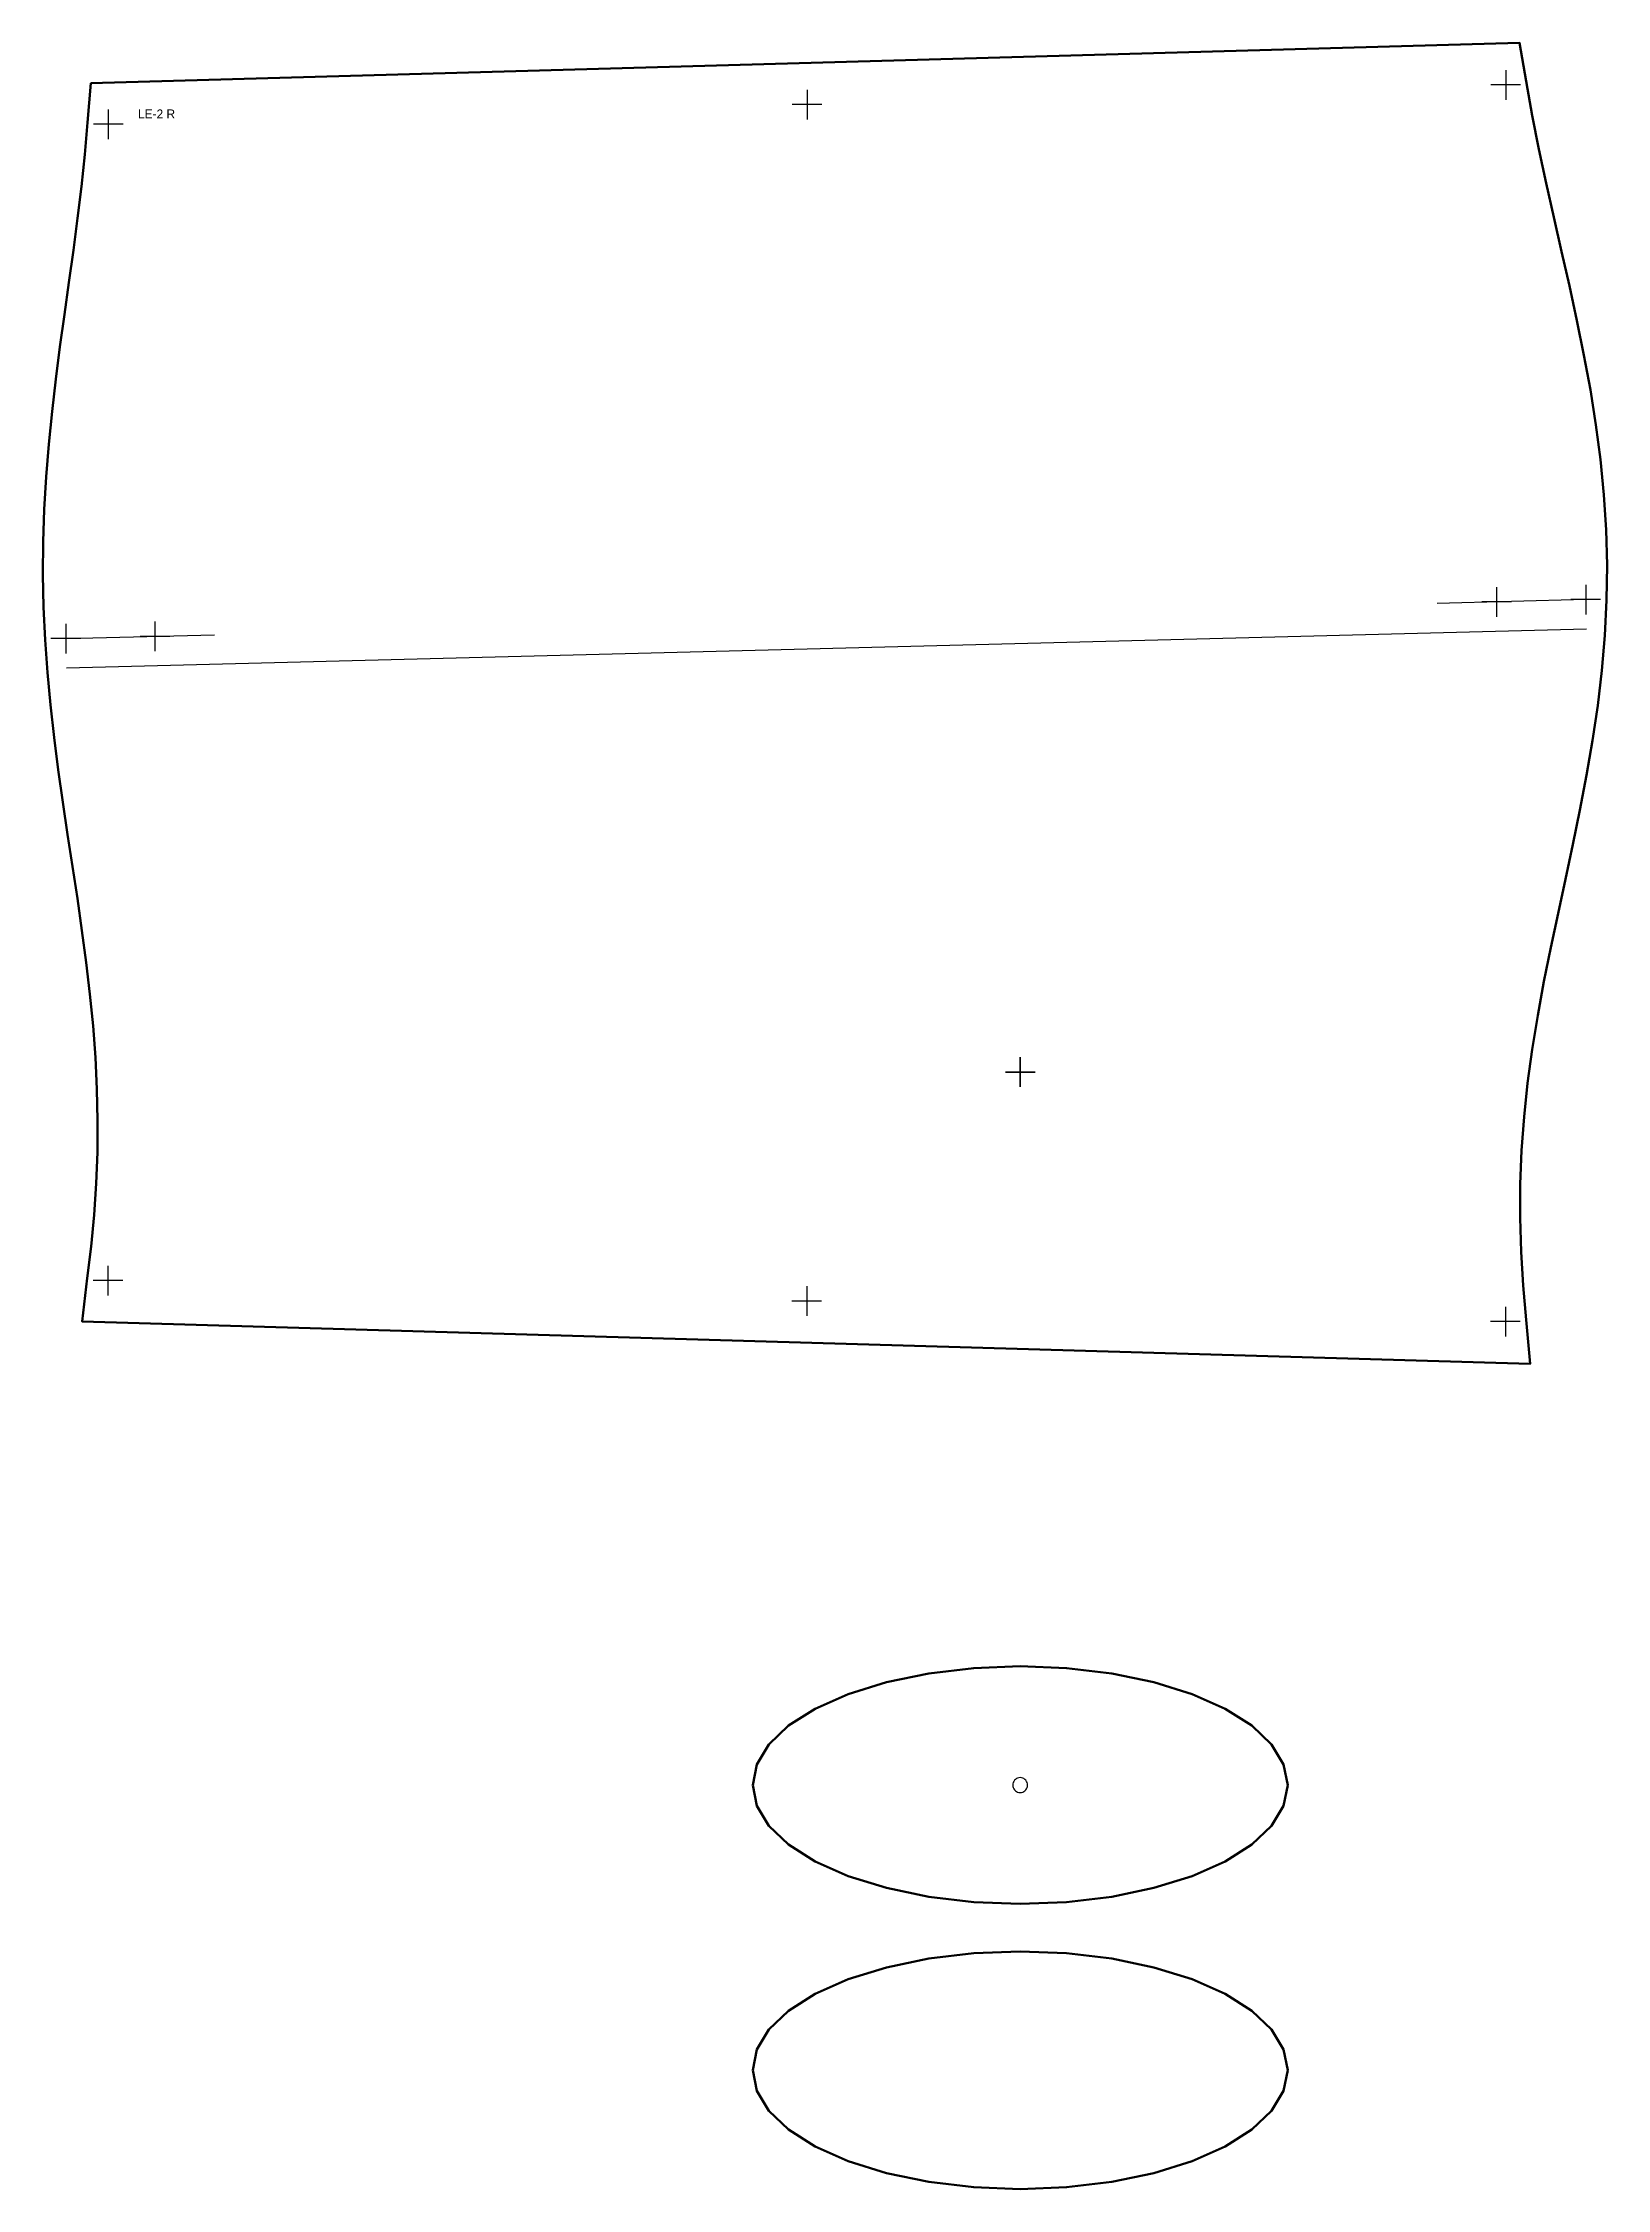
# Model space of a CAD drawing. Header units: millimetres. Extents: x -6563 to 7569, y -5370 to 3454.
# Drawn here: x -1483 to -957, y -500 to 222 of the extents above; entities that cross this region are included whole.
import ezdxf

# ---------------------------------------------------------------- set-up
doc = ezdxf.new("R2010")
doc.units = ezdxf.units.MM
doc.layers.add('CUT', color=6, linetype='Continuous', lineweight=50)
doc.layers.add('DRILL', color=2, linetype='Continuous', lineweight=35)
doc.layers.add('PEN', color=5, linetype='Continuous')
doc.layers.add('TEXT', color=3, linetype='Continuous')

msp = doc.modelspace()

# ---------------------------------------------------------------- texts
at = {"layer": 'TEXT'}
msp.add_text('LE-2 R', height=3, dxfattribs=at).set_placement((-1451.44, 196.74))

# ---------------------------------------------------------------- linework, layer by layer
at = {"layer": 'CUT'}
msp.add_lwpolyline([(-984.37, 209.21), (-982.37, 197.75), (-980.13, 186.35), (-977.69, 174.91), (-975.13, 163.44), (-972.5, 151.94), (-969.87, 140.35), (-967.34, 128.73), (-964.95, 117.08), (-962.79, 105.38), (-960.91, 93.63), (-959.37, 81.86), (-958.22, 70.05), (-957.49, 58.22), (-957.19, 46.38), (-957.34, 34.53), (-957.93, 22.7), (-958.94, 10.87), (-960.33, -0.92), (-962.07, -12.68), (-964.09, -24.41), (-966.33, -36.1), (-968.73, -47.74), (-971.21, -59.34), (-973.69, -70.88), (-976.12, -82.4), (-978.42, -93.86), (-980.51, -105.29), (-982.36, -116.68), (-983.91, -128.05), (-985.11, -139.4), (-985.95, -150.73), (-986.4, -162.07), (-986.46, -173.41), (-986.14, -184.78), (-985.45, -196.17), (-984.41, -207.68), (-983.07, -222.56), (-1470.26, -208.26), (-1468.5, -193.67), (-1467.21, -182.99), (-1466.2, -172.4), (-1465.5, -161.81), (-1465.1, -151.22), (-1465.02, -140.63), (-1465.24, -130.02), (-1465.77, -119.39), (-1466.57, -108.74), (-1467.61, -98.07), (-1468.87, -87.37), (-1470.3, -76.64), (-1471.85, -65.89), (-1473.48, -55.1), (-1475.13, -44.3), (-1476.75, -33.42), (-1478.29, -22.54), (-1479.7, -11.65), (-1480.93, -0.71), (-1481.94, 10.24), (-1482.71, 21.2), (-1483.21, 32.17), (-1483.42, 43.16), (-1483.34, 54.15), (-1482.98, 65.13), (-1482.35, 76.1), (-1481.47, 87.06), (-1480.37, 98.01), (-1479.1, 108.93), (-1477.69, 119.83), (-1476.2, 130.7), (-1474.69, 141.52), (-1473.19, 152.35), (-1471.77, 163.11), (-1470.47, 173.85), (-1469.34, 184.57), (-1468.42, 195.34), (-1467.28, 208.58), (-986.63, 222.14), (-984.37, 209.21)], dxfattribs=at)
for points in [[(-1154.63, -324.32), (-1170.26, -324.93), (-1185.41, -326.73), (-1199.63, -329.68), (-1212.48, -333.68), (-1223.57, -338.61), (-1232.57, -344.32), (-1239.2, -350.64), (-1243.26, -357.37), (-1244.63, -364.32), (-1243.26, -371.27), (-1239.2, -378), (-1232.57, -384.32), (-1223.57, -390.03), (-1212.48, -394.96), (-1199.63, -398.96), (-1185.41, -401.91), (-1170.26, -403.71), (-1154.63, -404.32), (-1139, -403.71), (-1123.85, -401.91), (-1109.63, -398.96), (-1096.78, -394.96), (-1085.69, -390.03), (-1076.69, -384.32), (-1070.06, -378), (-1066, -371.27), (-1064.63, -364.32), (-1066, -357.37), (-1070.06, -350.64), (-1076.69, -344.32), (-1085.69, -338.61), (-1096.78, -333.68), (-1109.63, -329.68), (-1123.85, -326.73), (-1139, -324.93)], [(-1154.63, -420.32), (-1170.26, -420.93), (-1185.41, -422.73), (-1199.63, -425.68), (-1212.48, -429.68), (-1223.57, -434.61), (-1232.57, -440.32), (-1239.2, -446.64), (-1243.26, -453.37), (-1244.63, -460.32), (-1243.26, -467.27), (-1239.2, -474), (-1232.57, -480.32), (-1223.57, -486.03), (-1212.48, -490.96), (-1199.63, -494.96), (-1185.41, -497.91), (-1170.26, -499.71), (-1154.63, -500.32), (-1139, -499.71), (-1123.85, -497.91), (-1109.63, -494.96), (-1096.78, -490.96), (-1085.69, -486.03), (-1076.69, -480.32), (-1070.06, -474), (-1066, -467.27), (-1064.63, -460.32), (-1066, -453.37), (-1070.06, -446.64), (-1076.69, -440.32), (-1085.69, -434.61), (-1096.78, -429.68), (-1109.63, -425.68), (-1123.85, -422.73), (-1139, -420.93)]]:
    msp.add_lwpolyline(points, close=True, dxfattribs=at)
at = {"layer": 'DRILL'}
for p, q in [((-1154.63, -119.32), (-1154.63, -129.32)), ((-1149.63, -124.32), (-1159.63, -124.32))]:
    msp.add_line(p, q, dxfattribs=at)
at = {"layer": 'PEN'}
for p, q in [((-991.26, 213), (-991.26, 203)), ((-1226.35, 206.37), (-1226.35, 196.37)), ((-986.26, 208), (-996.26, 208)), ((-1461.44, 199.74), (-1461.44, 189.74)), ((-1221.35, 201.37), (-1231.35, 201.37)), ((-1456.44, 194.74), (-1466.44, 194.74)), ((-994.33, 38.98), (-994.33, 28.98)), ((-964.34, 39.75), (-964.34, 29.75)), ((-964.34, 34.75), (-1014.32, 33.47)), ((-989.33, 33.98), (-999.33, 33.98)), ((-959.34, 34.75), (-969.34, 34.75)), ((-1475.72, 26.6), (-1475.72, 16.6)), ((-1475.72, 21.6), (-1425.74, 22.89)), ((-964.08, 24.76), (-1475.47, 11.61)), ((-1440.73, 22.37), (-1450.73, 22.37)), ((-1445.73, 27.37), (-1445.73, 17.37)), ((-1470.72, 21.6), (-1480.72, 21.6)), ((-1456.55, -194.51), (-1466.55, -194.51)), ((-1461.55, -189.51), (-1461.55, -199.51)), ((-1221.47, -201.41), (-1231.47, -201.41)), ((-1226.47, -196.41), (-1226.47, -206.41)), ((-986.39, -208.31), (-996.39, -208.31)), ((-991.39, -203.31), (-991.39, -213.31))]:
    msp.add_line(p, q, dxfattribs=at)
msp.add_lwpolyline([(-1154.63, -361.82), (-1155.06, -361.86), (-1155.49, -361.97), (-1155.88, -362.15), (-1156.24, -362.4), (-1156.55, -362.71), (-1156.8, -363.07), (-1156.98, -363.46), (-1157.09, -363.89), (-1157.13, -364.32), (-1157.09, -364.75), (-1156.98, -365.17), (-1156.8, -365.57), (-1156.55, -365.93), (-1156.24, -366.23), (-1155.88, -366.48), (-1155.49, -366.67), (-1155.06, -366.78), (-1154.63, -366.82), (-1154.2, -366.78), (-1153.78, -366.67), (-1153.38, -366.48), (-1153.02, -366.23), (-1152.72, -365.93), (-1152.47, -365.57), (-1152.28, -365.17), (-1152.17, -364.75), (-1152.13, -364.32), (-1152.17, -363.89), (-1152.28, -363.46), (-1152.47, -363.07), (-1152.72, -362.71), (-1153.02, -362.4), (-1153.38, -362.15), (-1153.78, -361.97), (-1154.2, -361.86)], close=True, dxfattribs=at)

msp.set_redraw_order([(e.dxf.handle, doc.entitydb.next_handle()) for e in msp.query("TEXT MTEXT ATTDEF DIMENSION ARC_DIMENSION")])  # texts and dimensions are drawn at this point

doc.saveas('drawing.dxf')
